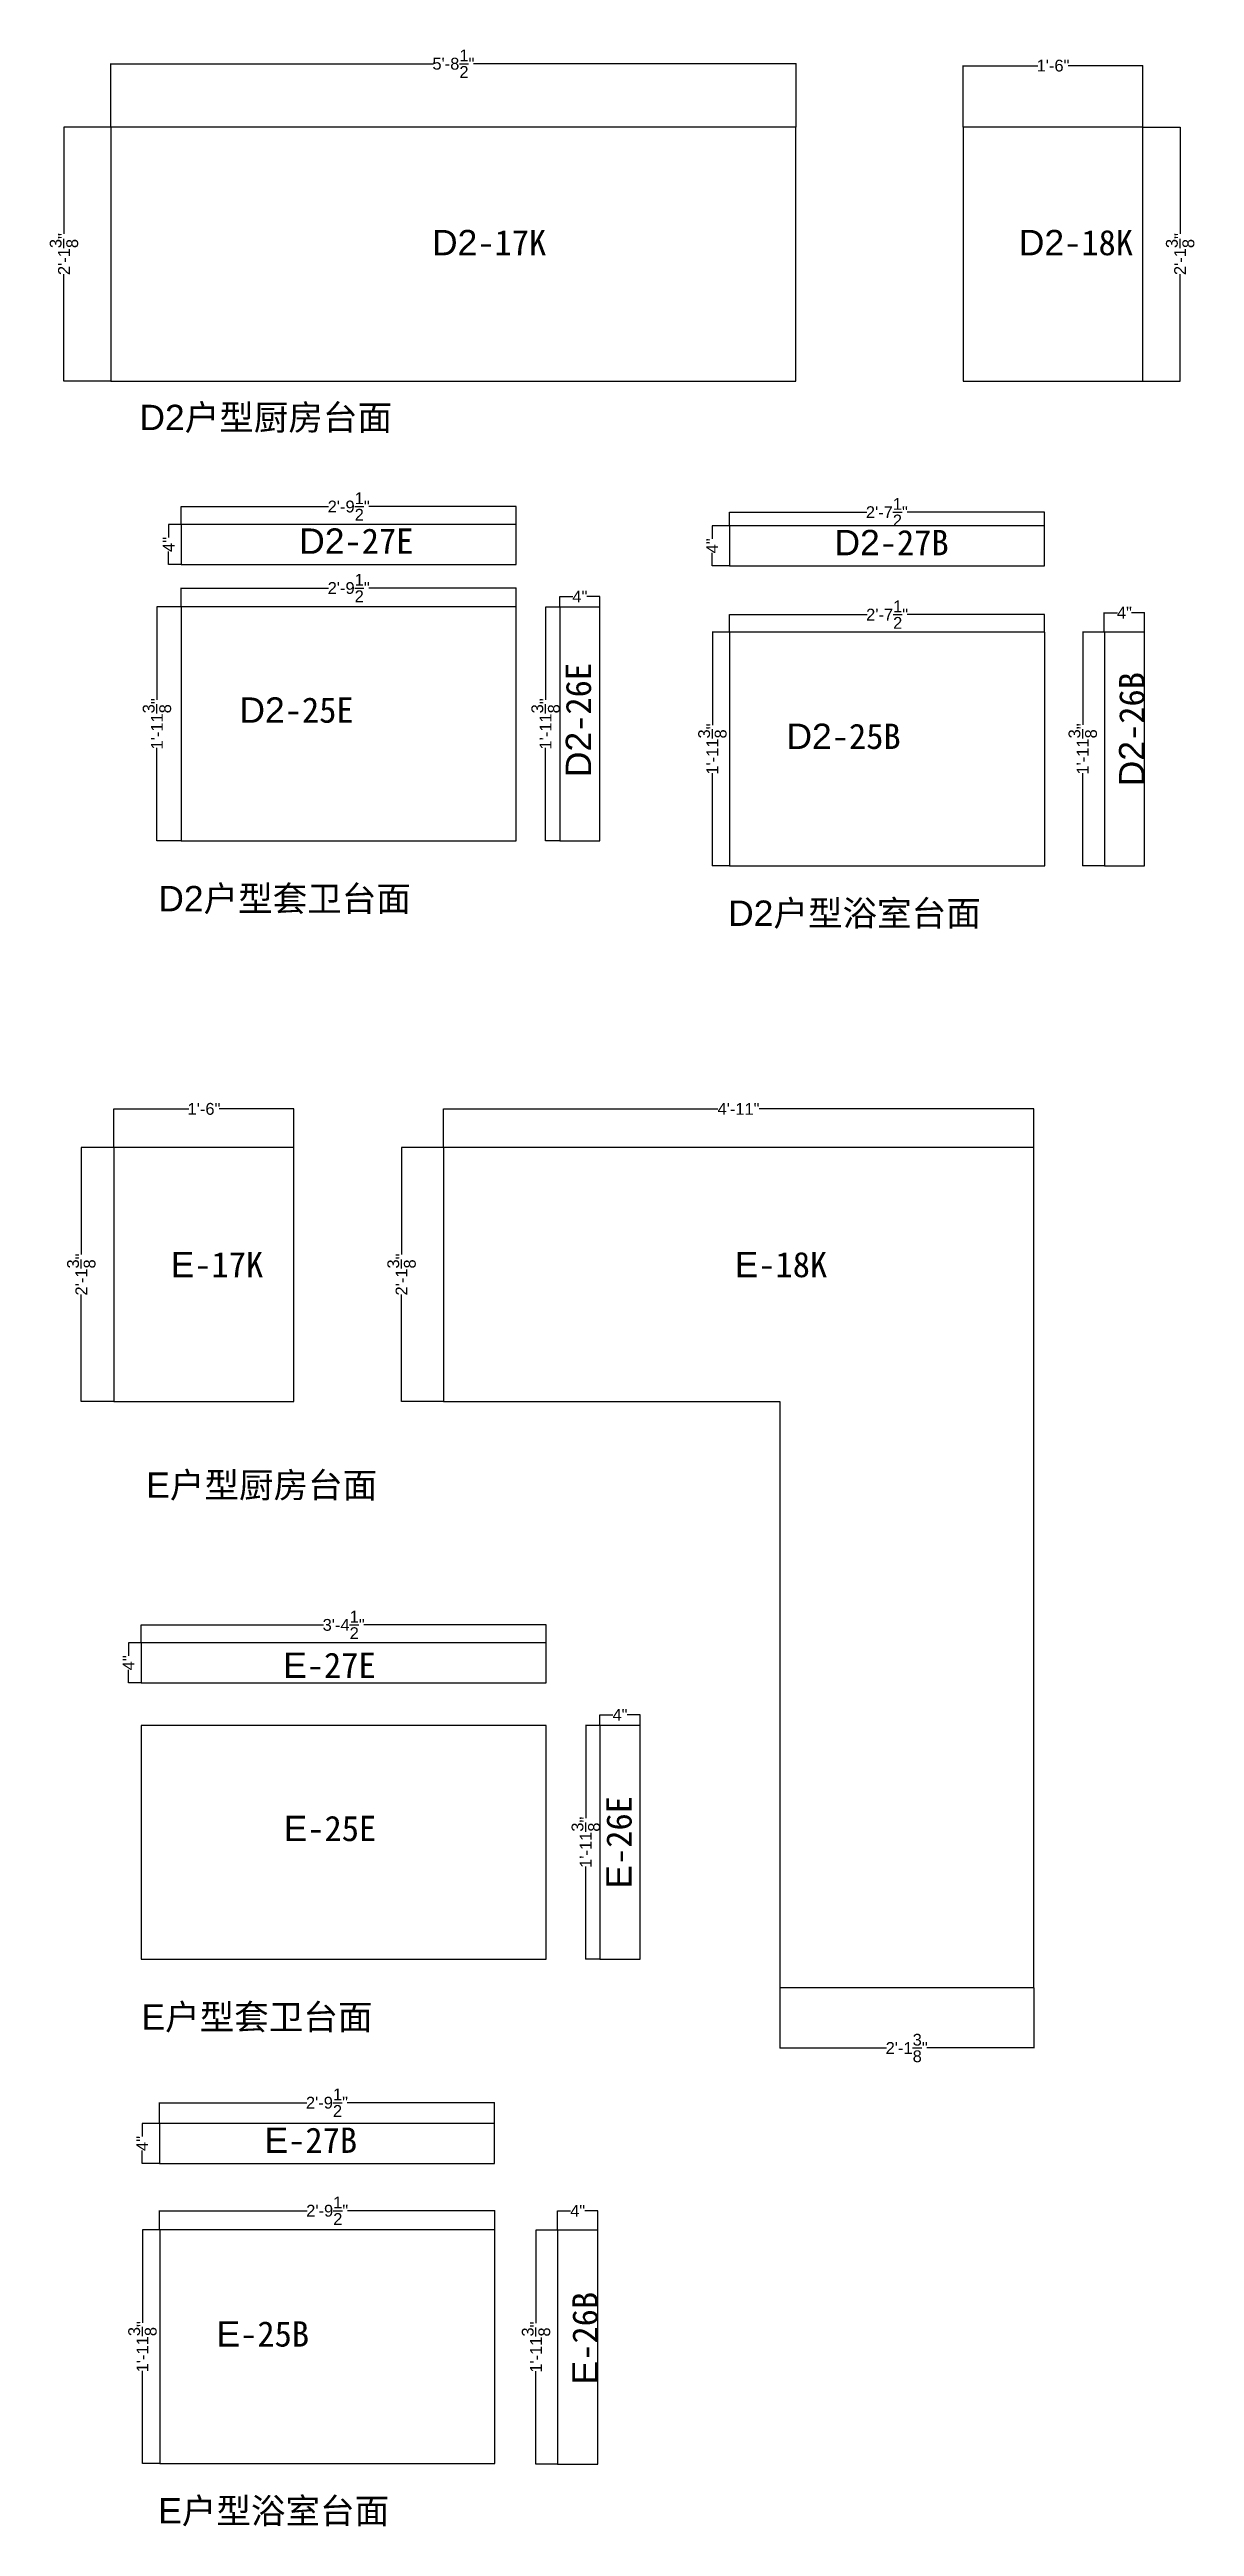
# Model space of a CAD drawing. Header units: inches. Extents: x -997106 to 39633, y -30199 to 1961.
# Drawn here: x 29152 to 32059, y -30187 to -23895 of the extents above; entities that cross this region are included whole.
import ezdxf

# ---------------------------------------------------------------- set-up
doc = ezdxf.new("R2010")
doc.units = ezdxf.units.IN
doc.header["$MEASUREMENT"] = 0
doc.layers.get('Defpoints').update_dxf_attribs({"color": 3})
doc.layers.add('编号', color=10, linetype='Continuous', plot=False)
doc.styles.get("Standard").update_dxf_attribs({"font": 'arial.ttf'})
doc.dimstyles.get("Standard").update_dxf_attribs({"dimtxt": 30, "dimasz": 1, "dimexe": 0.18, "dimexo": 0.0625, "dimgap": 0.09, "dimtad": 0, "dimtoh": 1, "dimdec": 4, "dimlfac": 0.03937, "dimzin": 0, "dimdsep": 46, "dimlunit": 4, "dimtxsty": 'Standard', "dimblk": 'ARCHTICK', "dimcen": 1, "dimadec": 0, "dimazin": 0, "dimtfac": 1, "dimtdec": 4, "dimtix": 1, "dimtofl": 0, "dimtmove": 2, "dimatfit": 3, "dimldrblk": 'ARCHTICK', "dimfxl": 1, "dimtolj": 1, "dimtzin": 0, "dimarcsym": 0})

msp = doc.modelspace()

# ---------------------------------------------------------------- texts
at = {"char_height": 64.3508622, "attachment_point": 1}
for s, insert in [('D2{\\fSimSun|b0|i0|c134|p2;户型厨房台面}', (29380.2265, -24797.74193)), ('D2{\\fSimSun|b0|i0|c134|p2;户型套卫台面}', (29428.1698, -26020.03801)), ('D2{\\fSimSun|b0|i0|c134|p2;户型浴室台面}', (30875.12551, -26057.03674)), ('E{\\fSimSun|b0|i0|c134|p2;户型厨房台面}', (29397.51965, -27509.72357)), ('E{\\fSimSun|b0|i0|c134|p2;户型套卫台面}', (29385.33054, -28860.85933)), ('E{\\fSimSun|b0|i0|c134|p2;户型浴室台面}', (29427.81263, -30115.26827))]:
    msp.add_mtext(s, dxfattribs=dict(at, insert=insert))
at = {"layer": '编号', "char_height": 64.3508622, "attachment_point": 1}
for s, insert in [('D2{\\fSimSun|b0|i0|c134|p2;-17K}', (30123.27928, -24353.64821)), ('D2{\\fSimSun|b0|i0|c134|p2;-18K}', (31613.33632, -24353.64821)), ('D2{\\fSimSun|b0|i0|c134|p2;-27B}', (31145.207, -25115.63439)), ('D2{\\fSimSun|b0|i0|c134|p2;-25E}', (29634.1912, -25541.0277)), ('D2{\\fSimSun|b0|i0|c134|p2;-25B}', (31023.27495, -25607.70565)), ('E{\\fSimSun|b0|i0|c134|p2;-17K}', (29459.56132, -26949.56906)), ('E{\\fSimSun|b0|i0|c134|p2;-18K}', (30891.66975, -26949.56906)), ('E{\\fSimSun|b0|i0|c134|p2;-27E}', (29745.1267, -27967.36625)), ('E{\\fSimSun|b0|i0|c134|p2;-25E}', (29746.45924, -28381.84901)), ('E{\\fSimSun|b0|i0|c134|p2;-27B}', (29697.89412, -29173.86592)), ('E{\\fSimSun|b0|i0|c134|p2;-25B}', (29575.96207, -29665.93717))]:
    msp.add_mtext(s, dxfattribs=dict(at, insert=insert))
at = {"layer": '编号', "insert": (29785.96267, -25111.87188), "char_height": 64.3508622, "width": 288.8125473, "attachment_point": 1}
msp.add_mtext('D2{\\fSimSun|b0|i0|c134|p2;-27E}', dxfattribs=at)
at = {"layer": '编号', "char_height": 64.3508622, "attachment_point": 1, "rotation": 90}
for s, insert in [('D2{\\fSimSun|b0|i0|c134|p2;-26E}', (30462.75838, -25743.51686)), ('D2{\\fSimSun|b0|i0|c134|p2;-26B}', (31867.8224, -25766.74272)), ('E{\\fSimSun|b0|i0|c134|p2;-26E}', (30565.72905, -28566.9087)), ('E{\\fSimSun|b0|i0|c134|p2;-26B}', (30479.48657, -29826.39007))]:
    msp.add_mtext(s, dxfattribs=dict(at, insert=insert))

# ---------------------------------------------------------------- blocks, each defined once
blk = doc.blocks.new('_ArchTick')
at = {"color": 0, "linetype": 'ByBlock', "const_width": 0.15}
blk.add_lwpolyline([(-0.5, -0.5), (0.5, 0.5)], dxfattribs=at)
blk = doc.blocks.new('*D516')
at = {"color": 0, "lineweight": -2, "transparency": 16777216}
for p, q in [((29315.6, -26684.5), (29315.6, -26586.2)), ((29315.6, -26586.4), (29505.6, -26586.4)), ((29772.6, -26586.4), (29582.7, -26586.4)), ((29772.6, -26684.5), (29772.6, -26586.2))]:
    blk.add_line(p, q, dxfattribs=at)
at = {"layer": 'Defpoints', "color": 0, "transparency": 16777216}
for p in [(29772.6, -26586.4), (29315.6, -26684.5), (29772.6, -26684.5)]:
    blk.add_point(p, dxfattribs=at)
at = {"color": 0, "lineweight": -2, "transparency": 16777216, "rotation": 180}
blk.add_blockref('_ArchTick', (29315.6, -26586.4), dxfattribs=at)
at = {"color": 0, "lineweight": -2, "transparency": 16777216}
blk.add_blockref('_ArchTick', (29772.6, -26586.4), dxfattribs=at)
at = {"color": 0, "transparency": 16777216, "insert": (29544.1, -26586.4), "char_height": 30, "attachment_point": 5}
blk.add_mtext('\\A1;1\'-6"', dxfattribs=at)
blk = doc.blocks.new('*D517')
at = {"color": 0, "lineweight": -2, "transparency": 16777216}
for p, q in [((29315.6, -26684.5), (29232.4, -26684.5)), ((29232.6, -26684.5), (29232.6, -26955.9)), ((29232.6, -27329.5), (29232.6, -27058.1)), ((29315.6, -27329.5), (29232.4, -27329.5))]:
    blk.add_line(p, q, dxfattribs=at)
at = {"layer": 'Defpoints', "color": 0, "transparency": 16777216}
for p in [(29315.6, -26684.5), (29232.6, -27329.5), (29315.6, -27329.5)]:
    blk.add_point(p, dxfattribs=at)
at = {"color": 0, "lineweight": -2, "transparency": 16777216}
for p, rotation in [((29232.6, -26684.5), 90), ((29232.6, -27329.5), 270)]:
    blk.add_blockref('_ArchTick', p, dxfattribs=dict(at, rotation=rotation))
at = {"color": 0, "transparency": 16777216, "insert": (29232.6, -27007), "char_height": 30, "attachment_point": 5, "rotation": 90}
blk.add_mtext('\\A1;2\'-1{\\H1x;\\S3/8;}"', dxfattribs=at)
blk = doc.blocks.new('*D518')
at = {"color": 0, "lineweight": -2, "transparency": 16777216}
for p, q in [((30152, -26684.5), (30152, -26586.1)), ((30152, -26586.3), (30849.3, -26586.3)), ((31651, -26586.3), (30953.7, -26586.3)), ((31651, -26684.5), (31651, -26586.1))]:
    blk.add_line(p, q, dxfattribs=at)
at = {"layer": 'Defpoints', "color": 0, "transparency": 16777216}
for p in [(31651, -26586.3), (30152, -26684.5), (31651, -26684.5)]:
    blk.add_point(p, dxfattribs=at)
at = {"color": 0, "lineweight": -2, "transparency": 16777216, "rotation": 180}
blk.add_blockref('_ArchTick', (30152, -26586.3), dxfattribs=at)
at = {"color": 0, "lineweight": -2, "transparency": 16777216}
blk.add_blockref('_ArchTick', (31651, -26586.3), dxfattribs=at)
at = {"color": 0, "transparency": 16777216, "insert": (30901.5, -26586.3), "char_height": 30, "attachment_point": 5}
blk.add_mtext('\\A1;4\'-11"', dxfattribs=at)
blk = doc.blocks.new('*D519')
at = {"color": 0, "lineweight": -2, "transparency": 16777216}
for p, q in [((30152, -26684.5), (30045.6, -26684.5)), ((30045.8, -26684.5), (30045.8, -26955.9)), ((30045.8, -27329.5), (30045.8, -27058.1)), ((30152, -27329.5), (30045.6, -27329.5))]:
    blk.add_line(p, q, dxfattribs=at)
at = {"layer": 'Defpoints', "color": 0, "transparency": 16777216}
for p in [(30152, -26684.5), (30045.8, -27329.5), (30152, -27329.5)]:
    blk.add_point(p, dxfattribs=at)
at = {"color": 0, "lineweight": -2, "transparency": 16777216}
for p, rotation in [((30045.8, -26684.5), 90), ((30045.8, -27329.5), 270)]:
    blk.add_blockref('_ArchTick', p, dxfattribs=dict(at, rotation=rotation))
at = {"color": 0, "transparency": 16777216, "insert": (30045.8, -27007), "char_height": 30, "attachment_point": 5, "rotation": 90}
blk.add_mtext('\\A1;2\'-1{\\H1x;\\S3/8;}"', dxfattribs=at)
blk = doc.blocks.new('*D520')
at = {"color": 0, "lineweight": -2, "transparency": 16777216}
for p, q in [((31006, -28818.6), (31006, -28971.9)), ((31651, -28818.6), (31651, -28971.9)), ((31006, -28971.8), (31277.4, -28971.8)), ((31651, -28971.8), (31379.6, -28971.8))]:
    blk.add_line(p, q, dxfattribs=at)
at = {"layer": 'Defpoints', "color": 0, "transparency": 16777216}
for p in [(31006, -28818.5), (31651, -28818.5), (31651, -28971.8)]:
    blk.add_point(p, dxfattribs=at)
at = {"color": 0, "lineweight": -2, "transparency": 16777216, "rotation": 180}
blk.add_blockref('_ArchTick', (31006, -28971.8), dxfattribs=at)
at = {"color": 0, "lineweight": -2, "transparency": 16777216}
blk.add_blockref('_ArchTick', (31651, -28971.8), dxfattribs=at)
at = {"color": 0, "transparency": 16777216, "insert": (31328.5, -28971.8), "char_height": 30, "attachment_point": 5}
blk.add_mtext('\\A1;2\'-1{\\H1x;\\S3/8;}"', dxfattribs=at)
blk = doc.blocks.new('*D783')
at = {"color": 0, "lineweight": -2, "transparency": 16777216}
for p, q in [((30549.6, -28152.2), (30549.6, -28125.6)), ((30549.6, -28125.7), (30582.6, -28125.7)), ((30651.6, -28125.7), (30618.5, -28125.7)), ((30651.6, -28152.2), (30651.6, -28125.6))]:
    blk.add_line(p, q, dxfattribs=at)
at = {"layer": 'Defpoints', "color": 0, "transparency": 16777216}
for p in [(30549.6, -28152.3), (30651.6, -28125.7), (30651.6, -28152.3)]:
    blk.add_point(p, dxfattribs=at)
at = {"color": 0, "lineweight": -2, "transparency": 16777216, "rotation": 180}
blk.add_blockref('_ArchTick', (30549.6, -28125.7), dxfattribs=at)
at = {"color": 0, "lineweight": -2, "transparency": 16777216}
blk.add_blockref('_ArchTick', (30651.6, -28125.7), dxfattribs=at)
at = {"color": 0, "transparency": 16777216, "insert": (30600.6, -28125.7), "char_height": 30, "attachment_point": 5}
blk.add_mtext('\\A1;4"', dxfattribs=at)
blk = doc.blocks.new('*D784')
at = {"color": 0, "lineweight": -2, "transparency": 16777216}
for p, q in [((30549.5, -28152.3), (30513.3, -28152.3)), ((30513.5, -28152.3), (30513.5, -28388.2)), ((30513.5, -28746.3), (30513.5, -28510.4)), ((30549.5, -28746.3), (30513.3, -28746.3))]:
    blk.add_line(p, q, dxfattribs=at)
at = {"layer": 'Defpoints', "color": 0, "transparency": 16777216}
for p in [(30549.6, -28152.3), (30513.5, -28746.3), (30549.6, -28746.3)]:
    blk.add_point(p, dxfattribs=at)
at = {"color": 0, "lineweight": -2, "transparency": 16777216}
for p, rotation in [((30513.5, -28152.3), 90), ((30513.5, -28746.3), 270)]:
    blk.add_blockref('_ArchTick', p, dxfattribs=dict(at, rotation=rotation))
at = {"color": 0, "transparency": 16777216, "insert": (30513.5, -28449.3), "char_height": 30, "attachment_point": 5, "rotation": 90}
blk.add_mtext('\\A1;1\'-11{\\H1x;\\S3/8;}"', dxfattribs=at)
blk = doc.blocks.new('*D780')
at = {"color": 0, "lineweight": -2, "transparency": 16777216}
for p, q in [((29384.2, -27942.4), (29352.5, -27942.4)), ((29352.6, -27942.4), (29352.6, -27975.4)), ((29384.2, -28044.4), (29352.5, -28044.4)), ((29352.6, -28044.4), (29352.6, -28011.3))]:
    blk.add_line(p, q, dxfattribs=at)
at = {"layer": 'Defpoints', "color": 0, "transparency": 16777216}
for p in [(29384.3, -27942.4), (29352.6, -28044.4), (29384.3, -28044.4)]:
    blk.add_point(p, dxfattribs=at)
at = {"color": 0, "lineweight": -2, "transparency": 16777216}
for p, rotation in [((29352.6, -27942.4), 90), ((29352.6, -28044.4), 270)]:
    blk.add_blockref('_ArchTick', p, dxfattribs=dict(at, rotation=rotation))
at = {"color": 0, "transparency": 16777216, "insert": (29352.6, -27993.4), "char_height": 30, "attachment_point": 5, "rotation": 90}
blk.add_mtext('\\A1;4"', dxfattribs=at)
blk = doc.blocks.new('*D785')
at = {"color": 0, "lineweight": -2, "transparency": 16777216}
for p, q in [((30549.6, -28152.2), (30549.6, -28125.6)), ((30549.6, -28125.7), (30582.6, -28125.7)), ((30651.6, -28125.7), (30618.5, -28125.7)), ((30651.6, -28152.2), (30651.6, -28125.6))]:
    blk.add_line(p, q, dxfattribs=at)
at = {"layer": 'Defpoints', "color": 0, "transparency": 16777216}
for p in [(30549.6, -28152.3), (30651.6, -28125.7), (30651.6, -28152.3)]:
    blk.add_point(p, dxfattribs=at)
at = {"color": 0, "lineweight": -2, "transparency": 16777216, "rotation": 180}
blk.add_blockref('_ArchTick', (30549.6, -28125.7), dxfattribs=at)
at = {"color": 0, "lineweight": -2, "transparency": 16777216}
blk.add_blockref('_ArchTick', (30651.6, -28125.7), dxfattribs=at)
at = {"color": 0, "transparency": 16777216, "insert": (30600.6, -28125.7), "char_height": 30, "attachment_point": 5}
blk.add_mtext('\\A1;4"', dxfattribs=at)
blk = doc.blocks.new('*D786')
at = {"color": 0, "lineweight": -2, "transparency": 16777216}
for p, q in [((30549.5, -28152.3), (30513.3, -28152.3)), ((30513.5, -28152.3), (30513.5, -28388.2)), ((30513.5, -28746.3), (30513.5, -28510.4)), ((30549.5, -28746.3), (30513.3, -28746.3))]:
    blk.add_line(p, q, dxfattribs=at)
at = {"layer": 'Defpoints', "color": 0, "transparency": 16777216}
for p in [(30549.6, -28152.3), (30513.5, -28746.3), (30549.6, -28746.3)]:
    blk.add_point(p, dxfattribs=at)
at = {"color": 0, "lineweight": -2, "transparency": 16777216}
for p, rotation in [((30513.5, -28152.3), 90), ((30513.5, -28746.3), 270)]:
    blk.add_blockref('_ArchTick', p, dxfattribs=dict(at, rotation=rotation))
at = {"color": 0, "transparency": 16777216, "insert": (30513.5, -28449.3), "char_height": 30, "attachment_point": 5, "rotation": 90}
blk.add_mtext('\\A1;1\'-11{\\H1x;\\S3/8;}"', dxfattribs=at)
blk = doc.blocks.new('*D781')
at = {"color": 0, "lineweight": -2, "transparency": 16777216}
for p, q in [((29384.2, -27942.4), (29352.5, -27942.4)), ((29352.6, -27942.4), (29352.6, -27975.4)), ((29384.2, -28044.4), (29352.5, -28044.4)), ((29352.6, -28044.4), (29352.6, -28011.3))]:
    blk.add_line(p, q, dxfattribs=at)
at = {"layer": 'Defpoints', "color": 0, "transparency": 16777216}
for p in [(29384.3, -27942.4), (29352.6, -28044.4), (29384.3, -28044.4)]:
    blk.add_point(p, dxfattribs=at)
at = {"color": 0, "lineweight": -2, "transparency": 16777216}
for p, rotation in [((29352.6, -27942.4), 90), ((29352.6, -28044.4), 270)]:
    blk.add_blockref('_ArchTick', p, dxfattribs=dict(at, rotation=rotation))
at = {"color": 0, "transparency": 16777216, "insert": (29352.6, -27993.4), "char_height": 30, "attachment_point": 5, "rotation": 90}
blk.add_mtext('\\A1;4"', dxfattribs=at)
blk = doc.blocks.new('*D782')
at = {"color": 0, "lineweight": -2, "transparency": 16777216}
for p, q in [((29384.3, -27942.3), (29384.3, -27896.8)), ((29384.3, -27897), (29847.9, -27897)), ((30413.3, -27897), (29949.7, -27897)), ((30413.3, -27942.3), (30413.3, -27896.8))]:
    blk.add_line(p, q, dxfattribs=at)
at = {"layer": 'Defpoints', "color": 0, "transparency": 16777216}
for p in [(30413.3, -27897), (29384.3, -27942.4), (30413.3, -27942.4)]:
    blk.add_point(p, dxfattribs=at)
at = {"color": 0, "lineweight": -2, "transparency": 16777216, "rotation": 180}
blk.add_blockref('_ArchTick', (29384.3, -27897), dxfattribs=at)
at = {"color": 0, "lineweight": -2, "transparency": 16777216}
blk.add_blockref('_ArchTick', (30413.3, -27897), dxfattribs=at)
at = {"color": 0, "transparency": 16777216, "insert": (29898.8, -27897), "char_height": 30, "attachment_point": 5}
blk.add_mtext('\\A1;3\'-4{\\H1x;\\S1/2;}"', dxfattribs=at)
blk = doc.blocks.new('*D1486')
at = {"color": 0, "lineweight": -2, "transparency": 16777216}
for p, q in [((30442, -29434.7), (30387, -29434.7)), ((30387.2, -29434.7), (30387.2, -29670.6)), ((30387.2, -30028.7), (30387.2, -29792.8)), ((30442, -30028.7), (30387, -30028.7))]:
    blk.add_line(p, q, dxfattribs=at)
at = {"layer": 'Defpoints', "color": 0, "transparency": 16777216}
for p in [(30442.1, -29434.7), (30387.2, -30028.7), (30442.1, -30028.7)]:
    blk.add_point(p, dxfattribs=at)
at = {"color": 0, "lineweight": -2, "transparency": 16777216}
for p, rotation in [((30387.2, -29434.7), 90), ((30387.2, -30028.7), 270)]:
    blk.add_blockref('_ArchTick', p, dxfattribs=dict(at, rotation=rotation))
at = {"color": 0, "transparency": 16777216, "insert": (30387.2, -29731.7), "char_height": 30, "attachment_point": 5, "rotation": 90}
blk.add_mtext('\\A1;1\'-11{\\H1x;\\S3/8;}"', dxfattribs=at)
blk = doc.blocks.new('*D1487')
at = {"color": 0, "lineweight": -2, "transparency": 16777216}
for p, q in [((30442.1, -29434.7), (30442.1, -29385.4)), ((30442.1, -29385.6), (30475.2, -29385.6)), ((30544.1, -29385.6), (30511, -29385.6)), ((30544.1, -29434.7), (30544.1, -29385.4))]:
    blk.add_line(p, q, dxfattribs=at)
at = {"layer": 'Defpoints', "color": 0, "transparency": 16777216}
for p in [(30442.1, -29434.7), (30544.1, -29385.6), (30544.1, -29434.7)]:
    blk.add_point(p, dxfattribs=at)
at = {"color": 0, "lineweight": -2, "transparency": 16777216, "rotation": 180}
blk.add_blockref('_ArchTick', (30442.1, -29385.6), dxfattribs=at)
at = {"color": 0, "lineweight": -2, "transparency": 16777216}
blk.add_blockref('_ArchTick', (30544.1, -29385.6), dxfattribs=at)
at = {"color": 0, "transparency": 16777216, "insert": (30493.1, -29385.6), "char_height": 30, "attachment_point": 5}
blk.add_mtext('\\A1;4"', dxfattribs=at)
blk = doc.blocks.new('*D1484')
at = {"color": 0, "lineweight": -2, "transparency": 16777216}
for p, q in [((29431.6, -29433.6), (29387.6, -29433.6)), ((29387.8, -29433.6), (29387.8, -29669.5)), ((29387.8, -30027.6), (29387.8, -29791.6)), ((29431.6, -30027.6), (29387.6, -30027.6))]:
    blk.add_line(p, q, dxfattribs=at)
at = {"layer": 'Defpoints', "color": 0, "transparency": 16777216}
for p in [(29431.6, -29433.6), (29387.8, -30027.6), (29431.6, -30027.6)]:
    blk.add_point(p, dxfattribs=at)
at = {"color": 0, "lineweight": -2, "transparency": 16777216}
for p, rotation in [((29387.8, -29433.6), 90), ((29387.8, -30027.6), 270)]:
    blk.add_blockref('_ArchTick', p, dxfattribs=dict(at, rotation=rotation))
at = {"color": 0, "transparency": 16777216, "insert": (29387.8, -29730.6), "char_height": 30, "attachment_point": 5, "rotation": 90}
blk.add_mtext('\\A1;1\'-11{\\H1x;\\S3/8;}"', dxfattribs=at)
blk = doc.blocks.new('*D1485')
at = {"color": 0, "lineweight": -2, "transparency": 16777216}
for p, q in [((29430.8, -29163.4), (29387.2, -29163.4)), ((29387.3, -29163.4), (29387.3, -29196.5)), ((29387.3, -29265.4), (29387.3, -29232.4)), ((29430.8, -29265.4), (29387.2, -29265.4))]:
    blk.add_line(p, q, dxfattribs=at)
at = {"layer": 'Defpoints', "color": 0, "transparency": 16777216}
for p in [(29430.9, -29163.4), (29387.3, -29265.4), (29430.9, -29265.4)]:
    blk.add_point(p, dxfattribs=at)
at = {"color": 0, "lineweight": -2, "transparency": 16777216}
for p, rotation in [((29387.3, -29163.4), 90), ((29387.3, -29265.4), 270)]:
    blk.add_blockref('_ArchTick', p, dxfattribs=dict(at, rotation=rotation))
at = {"color": 0, "transparency": 16777216, "insert": (29387.3, -29214.4), "char_height": 30, "attachment_point": 5, "rotation": 90}
blk.add_mtext('\\A1;4"', dxfattribs=at)
blk = doc.blocks.new('*D1488')
at = {"color": 0, "lineweight": -2, "transparency": 16777216}
for p, q in [((29431.6, -29433.5), (29431.6, -29384.9)), ((29431.6, -29385.1), (29806, -29385.1)), ((30282.6, -29385.1), (29908.3, -29385.1)), ((30282.6, -29433.5), (30282.6, -29384.9))]:
    blk.add_line(p, q, dxfattribs=at)
at = {"layer": 'Defpoints', "color": 0, "transparency": 16777216}
for p in [(29431.6, -29433.6), (30282.6, -29385.1), (30282.6, -29433.6)]:
    blk.add_point(p, dxfattribs=at)
at = {"color": 0, "lineweight": -2, "transparency": 16777216, "rotation": 180}
blk.add_blockref('_ArchTick', (29431.6, -29385.1), dxfattribs=at)
at = {"color": 0, "lineweight": -2, "transparency": 16777216}
blk.add_blockref('_ArchTick', (30282.6, -29385.1), dxfattribs=at)
at = {"color": 0, "transparency": 16777216, "insert": (29857.1, -29385.1), "char_height": 30, "attachment_point": 5}
blk.add_mtext('\\A1;2\'-9{\\H1x;\\S1/2;}"', dxfattribs=at)
blk = doc.blocks.new('*D1489')
at = {"color": 0, "lineweight": -2, "transparency": 16777216}
for p, q in [((29430.9, -29163.4), (29430.9, -29110.6)), ((29430.9, -29110.7), (29805.2, -29110.7)), ((30281.9, -29110.7), (29907.5, -29110.7)), ((30281.9, -29163.4), (30281.9, -29110.6))]:
    blk.add_line(p, q, dxfattribs=at)
at = {"layer": 'Defpoints', "color": 0, "transparency": 16777216}
for p in [(30281.9, -29110.7), (29430.9, -29163.4), (30281.9, -29163.4)]:
    blk.add_point(p, dxfattribs=at)
at = {"color": 0, "lineweight": -2, "transparency": 16777216, "rotation": 180}
blk.add_blockref('_ArchTick', (29430.9, -29110.7), dxfattribs=at)
at = {"color": 0, "lineweight": -2, "transparency": 16777216}
blk.add_blockref('_ArchTick', (30281.9, -29110.7), dxfattribs=at)
at = {"color": 0, "transparency": 16777216, "insert": (29856.4, -29110.7), "char_height": 30, "attachment_point": 5}
blk.add_mtext('\\A1;2\'-9{\\H1x;\\S1/2;}"', dxfattribs=at)
blk = doc.blocks.new('*D464')
at = {"color": 0, "lineweight": -2, "transparency": 16777216}
for p, q in [((29307.5, -24092.4), (29307.5, -23931.2)), ((29307.5, -23931.4), (30126.6, -23931.4)), ((31047.5, -23931.4), (30228.4, -23931.4)), ((31047.5, -24092.4), (31047.5, -23931.2))]:
    blk.add_line(p, q, dxfattribs=at)
at = {"layer": 'Defpoints', "color": 0, "transparency": 16777216}
for p in [(31047.5, -23931.4), (29307.5, -24092.5), (31047.5, -24092.5)]:
    blk.add_point(p, dxfattribs=at)
at = {"color": 0, "lineweight": -2, "transparency": 16777216, "rotation": 180}
blk.add_blockref('_ArchTick', (29307.5, -23931.4), dxfattribs=at)
at = {"color": 0, "lineweight": -2, "transparency": 16777216}
blk.add_blockref('_ArchTick', (31047.5, -23931.4), dxfattribs=at)
at = {"color": 0, "transparency": 16777216, "insert": (30177.5, -23931.4), "char_height": 30, "attachment_point": 5}
blk.add_mtext('\\A1;5\'-8{\\H1x;\\S1/2;}"', dxfattribs=at)
blk = doc.blocks.new('*D465')
at = {"color": 0, "lineweight": -2, "transparency": 16777216}
for p, q in [((29307.4, -24092.5), (29188.3, -24092.5)), ((29188.5, -24092.5), (29188.5, -24363.9)), ((29188.5, -24737.5), (29188.5, -24466.1)), ((29307.4, -24737.5), (29188.3, -24737.5))]:
    blk.add_line(p, q, dxfattribs=at)
at = {"layer": 'Defpoints', "color": 0, "transparency": 16777216}
for p in [(29307.5, -24092.5), (29188.5, -24737.5), (29307.5, -24737.5)]:
    blk.add_point(p, dxfattribs=at)
at = {"color": 0, "lineweight": -2, "transparency": 16777216}
for p, rotation in [((29188.5, -24092.5), 90), ((29188.5, -24737.5), 270)]:
    blk.add_blockref('_ArchTick', p, dxfattribs=dict(at, rotation=rotation))
at = {"color": 0, "transparency": 16777216, "insert": (29188.5, -24415), "char_height": 30, "attachment_point": 5, "rotation": 90}
blk.add_mtext('\\A1;2\'-1{\\H1x;\\S3/8;}"', dxfattribs=at)
blk = doc.blocks.new('*D466')
at = {"color": 0, "lineweight": -2, "transparency": 16777216}
for p, q in [((31471.6, -24092.4), (31471.6, -23936.2)), ((31471.6, -23936.4), (31661.5, -23936.4)), ((31928.6, -23936.4), (31738.6, -23936.4)), ((31928.6, -24092.4), (31928.6, -23936.2))]:
    blk.add_line(p, q, dxfattribs=at)
at = {"layer": 'Defpoints', "color": 0, "transparency": 16777216}
for p in [(31928.6, -23936.4), (31471.6, -24092.5), (31928.6, -24092.5)]:
    blk.add_point(p, dxfattribs=at)
at = {"color": 0, "lineweight": -2, "transparency": 16777216, "rotation": 180}
blk.add_blockref('_ArchTick', (31471.6, -23936.4), dxfattribs=at)
at = {"color": 0, "lineweight": -2, "transparency": 16777216}
blk.add_blockref('_ArchTick', (31928.6, -23936.4), dxfattribs=at)
at = {"color": 0, "transparency": 16777216, "insert": (31700.1, -23936.4), "char_height": 30, "attachment_point": 5}
blk.add_mtext('\\A1;1\'-6"', dxfattribs=at)
blk = doc.blocks.new('*D467')
at = {"color": 0, "lineweight": -2, "transparency": 16777216}
for p, q in [((31928.6, -24092.5), (32023, -24092.5)), ((32022.8, -24092.5), (32022.8, -24363.9)), ((32022.8, -24737.5), (32022.8, -24466.1)), ((31928.6, -24737.5), (32023, -24737.5))]:
    blk.add_line(p, q, dxfattribs=at)
at = {"layer": 'Defpoints', "color": 0, "transparency": 16777216}
for p in [(31928.6, -24092.5), (31928.6, -24737.5), (32022.8, -24737.5)]:
    blk.add_point(p, dxfattribs=at)
at = {"color": 0, "lineweight": -2, "transparency": 16777216}
for p, rotation in [((32022.8, -24092.5), 90), ((32022.8, -24737.5), 270)]:
    blk.add_blockref('_ArchTick', p, dxfattribs=dict(at, rotation=rotation))
at = {"color": 0, "transparency": 16777216, "insert": (32022.8, -24415), "char_height": 30, "attachment_point": 5, "rotation": 90}
blk.add_mtext('\\A1;2\'-1{\\H1x;\\S3/8;}"', dxfattribs=at)
blk = doc.blocks.new('*D580')
at = {"color": 0, "lineweight": -2, "transparency": 16777216}
for p, q in [((29486, -25311.4), (29424.4, -25311.4)), ((29424.6, -25311.4), (29424.6, -25547.3)), ((29424.6, -25905.4), (29424.6, -25669.5)), ((29486, -25905.4), (29424.4, -25905.4))]:
    blk.add_line(p, q, dxfattribs=at)
at = {"layer": 'Defpoints', "color": 0, "transparency": 16777216}
for p in [(29486.1, -25311.4), (29424.6, -25905.4), (29486.1, -25905.4)]:
    blk.add_point(p, dxfattribs=at)
at = {"color": 0, "lineweight": -2, "transparency": 16777216}
for p, rotation in [((29424.6, -25311.4), 90), ((29424.6, -25905.4), 270)]:
    blk.add_blockref('_ArchTick', p, dxfattribs=dict(at, rotation=rotation))
at = {"color": 0, "transparency": 16777216, "insert": (29424.6, -25608.4), "char_height": 30, "attachment_point": 5, "rotation": 90}
blk.add_mtext('\\A1;1\'-11{\\H1x;\\S3/8;}"', dxfattribs=at)
blk = doc.blocks.new('*D581')
at = {"color": 0, "lineweight": -2, "transparency": 16777216}
for p, q in [((29486.1, -25311.4), (29486.1, -25263)), ((29486.1, -25263.2), (29860.4, -25263.2)), ((30337.1, -25263.2), (29962.7, -25263.2)), ((30337.1, -25311.4), (30337.1, -25263))]:
    blk.add_line(p, q, dxfattribs=at)
at = {"layer": 'Defpoints', "color": 0, "transparency": 16777216}
for p in [(30337.1, -25263.2), (29486.1, -25311.4), (30337.1, -25311.4)]:
    blk.add_point(p, dxfattribs=at)
at = {"color": 0, "lineweight": -2, "transparency": 16777216, "rotation": 180}
blk.add_blockref('_ArchTick', (29486.1, -25263.2), dxfattribs=at)
at = {"color": 0, "lineweight": -2, "transparency": 16777216}
blk.add_blockref('_ArchTick', (30337.1, -25263.2), dxfattribs=at)
at = {"color": 0, "transparency": 16777216, "insert": (29911.6, -25263.2), "char_height": 30, "attachment_point": 5}
blk.add_mtext('\\A1;2\'-9{\\H1x;\\S1/2;}"', dxfattribs=at)
blk = doc.blocks.new('*D582')
at = {"color": 0, "lineweight": -2, "transparency": 16777216}
for p, q in [((30447.6, -25311.4), (30447.6, -25284.8)), ((30447.6, -25284.9), (30480.6, -25284.9)), ((30549.6, -25284.9), (30516.5, -25284.9)), ((30549.6, -25311.4), (30549.6, -25284.8))]:
    blk.add_line(p, q, dxfattribs=at)
at = {"layer": 'Defpoints', "color": 0, "transparency": 16777216}
for p in [(30549.6, -25284.9), (30447.6, -25311.5), (30549.6, -25311.5)]:
    blk.add_point(p, dxfattribs=at)
at = {"color": 0, "lineweight": -2, "transparency": 16777216, "rotation": 180}
blk.add_blockref('_ArchTick', (30447.6, -25284.9), dxfattribs=at)
at = {"color": 0, "lineweight": -2, "transparency": 16777216}
blk.add_blockref('_ArchTick', (30549.6, -25284.9), dxfattribs=at)
at = {"color": 0, "transparency": 16777216, "insert": (30498.6, -25284.9), "char_height": 30, "attachment_point": 5}
blk.add_mtext('\\A1;4"', dxfattribs=at)
blk = doc.blocks.new('*D583')
at = {"color": 0, "lineweight": -2, "transparency": 16777216}
for p, q in [((30447.5, -25311.5), (30411.3, -25311.5)), ((30411.5, -25311.5), (30411.5, -25547.4)), ((30411.5, -25905.5), (30411.5, -25669.6)), ((30447.5, -25905.5), (30411.3, -25905.5))]:
    blk.add_line(p, q, dxfattribs=at)
at = {"layer": 'Defpoints', "color": 0, "transparency": 16777216}
for p in [(30447.6, -25311.5), (30411.5, -25905.5), (30447.6, -25905.5)]:
    blk.add_point(p, dxfattribs=at)
at = {"color": 0, "lineweight": -2, "transparency": 16777216}
for p, rotation in [((30411.5, -25311.5), 90), ((30411.5, -25905.5), 270)]:
    blk.add_blockref('_ArchTick', p, dxfattribs=dict(at, rotation=rotation))
at = {"color": 0, "transparency": 16777216, "insert": (30411.5, -25608.5), "char_height": 30, "attachment_point": 5, "rotation": 90}
blk.add_mtext('\\A1;1\'-11{\\H1x;\\S3/8;}"', dxfattribs=at)
blk = doc.blocks.new('*D584')
at = {"color": 0, "lineweight": -2, "transparency": 16777216}
for p, q in [((29486, -25101.6), (29454.3, -25101.6)), ((29454.4, -25101.6), (29454.4, -25134.6)), ((29486, -25203.6), (29454.3, -25203.6)), ((29454.4, -25203.6), (29454.4, -25170.5))]:
    blk.add_line(p, q, dxfattribs=at)
at = {"layer": 'Defpoints', "color": 0, "transparency": 16777216}
for p in [(29486.1, -25101.6), (29454.4, -25203.6), (29486.1, -25203.6)]:
    blk.add_point(p, dxfattribs=at)
at = {"color": 0, "lineweight": -2, "transparency": 16777216}
for p, rotation in [((29454.4, -25101.6), 90), ((29454.4, -25203.6), 270)]:
    blk.add_blockref('_ArchTick', p, dxfattribs=dict(at, rotation=rotation))
at = {"color": 0, "transparency": 16777216, "insert": (29454.4, -25152.6), "char_height": 30, "attachment_point": 5, "rotation": 90}
blk.add_mtext('\\A1;4"', dxfattribs=at)
blk = doc.blocks.new('*D585')
at = {"color": 0, "lineweight": -2, "transparency": 16777216}
for p, q in [((29486.1, -25101.5), (29486.1, -25056)), ((29486.1, -25056.2), (29860.4, -25056.2)), ((30337.1, -25056.2), (29962.7, -25056.2)), ((30337.1, -25101.5), (30337.1, -25056))]:
    blk.add_line(p, q, dxfattribs=at)
at = {"layer": 'Defpoints', "color": 0, "transparency": 16777216}
for p in [(29486.1, -25101.6), (30337.1, -25056.2), (30337.1, -25101.6)]:
    blk.add_point(p, dxfattribs=at)
at = {"color": 0, "lineweight": -2, "transparency": 16777216, "rotation": 180}
blk.add_blockref('_ArchTick', (29486.1, -25056.2), dxfattribs=at)
at = {"color": 0, "lineweight": -2, "transparency": 16777216}
blk.add_blockref('_ArchTick', (30337.1, -25056.2), dxfattribs=at)
at = {"color": 0, "transparency": 16777216, "insert": (29911.6, -25056.2), "char_height": 30, "attachment_point": 5}
blk.add_mtext('\\A1;2\'-9{\\H1x;\\S1/2;}"', dxfattribs=at)
blk = doc.blocks.new('*D1418')
at = {"color": 0, "lineweight": -2, "transparency": 16777216}
for p, q in [((31830.4, -25375.1), (31775.3, -25375.1)), ((31775.5, -25375.1), (31775.5, -25611)), ((31775.5, -25969.1), (31775.5, -25733.2)), ((31830.4, -25969.1), (31775.3, -25969.1))]:
    blk.add_line(p, q, dxfattribs=at)
at = {"layer": 'Defpoints', "color": 0, "transparency": 16777216}
for p in [(31830.4, -25375.1), (31775.5, -25969.1), (31830.4, -25969.1)]:
    blk.add_point(p, dxfattribs=at)
at = {"color": 0, "lineweight": -2, "transparency": 16777216}
for p, rotation in [((31775.5, -25375.1), 90), ((31775.5, -25969.1), 270)]:
    blk.add_blockref('_ArchTick', p, dxfattribs=dict(at, rotation=rotation))
at = {"color": 0, "transparency": 16777216, "insert": (31775.5, -25672.1), "char_height": 30, "attachment_point": 5, "rotation": 90}
blk.add_mtext('\\A1;1\'-11{\\H1x;\\S3/8;}"', dxfattribs=at)
blk = doc.blocks.new('*D1419')
at = {"color": 0, "lineweight": -2, "transparency": 16777216}
for p, q in [((31830.4, -25375), (31830.4, -25325.8)), ((31830.4, -25326), (31863.5, -25326)), ((31932.4, -25326), (31899.4, -25326)), ((31932.4, -25375), (31932.4, -25325.8))]:
    blk.add_line(p, q, dxfattribs=at)
at = {"layer": 'Defpoints', "color": 0, "transparency": 16777216}
for p in [(31932.4, -25326), (31830.4, -25375.1), (31932.4, -25375.1)]:
    blk.add_point(p, dxfattribs=at)
at = {"color": 0, "lineweight": -2, "transparency": 16777216, "rotation": 180}
blk.add_blockref('_ArchTick', (31830.4, -25326), dxfattribs=at)
at = {"color": 0, "lineweight": -2, "transparency": 16777216}
blk.add_blockref('_ArchTick', (31932.4, -25326), dxfattribs=at)
at = {"color": 0, "transparency": 16777216, "insert": (31881.4, -25326), "char_height": 30, "attachment_point": 5}
blk.add_mtext('\\A1;4"', dxfattribs=at)
blk = doc.blocks.new('*D1420')
at = {"color": 0, "lineweight": -2, "transparency": 16777216}
for p, q in [((30878.9, -25375.3), (30878.9, -25330.6)), ((30878.9, -25330.8), (31227.8, -25330.8)), ((31678.9, -25330.8), (31330.1, -25330.8)), ((31678.9, -25375.3), (31678.9, -25330.6))]:
    blk.add_line(p, q, dxfattribs=at)
at = {"layer": 'Defpoints', "color": 0, "transparency": 16777216}
for p in [(31678.9, -25330.8), (30878.9, -25375.3), (31678.9, -25375.3)]:
    blk.add_point(p, dxfattribs=at)
at = {"color": 0, "lineweight": -2, "transparency": 16777216, "rotation": 180}
blk.add_blockref('_ArchTick', (30878.9, -25330.8), dxfattribs=at)
at = {"color": 0, "lineweight": -2, "transparency": 16777216}
blk.add_blockref('_ArchTick', (31678.9, -25330.8), dxfattribs=at)
at = {"color": 0, "transparency": 16777216, "insert": (31278.9, -25330.8), "char_height": 30, "attachment_point": 5}
blk.add_mtext('\\A1;2\'-7{\\H1x;\\S1/2;}"', dxfattribs=at)
blk = doc.blocks.new('*D1421')
at = {"color": 0, "lineweight": -2, "transparency": 16777216}
for p, q in [((30878.9, -25375.3), (30834.9, -25375.3)), ((30835.1, -25375.3), (30835.1, -25611.2)), ((30835.1, -25969.3), (30835.1, -25733.4)), ((30878.9, -25969.3), (30834.9, -25969.3))]:
    blk.add_line(p, q, dxfattribs=at)
at = {"layer": 'Defpoints', "color": 0, "transparency": 16777216}
for p in [(30878.9, -25375.3), (30835.1, -25969.3), (30878.9, -25969.3)]:
    blk.add_point(p, dxfattribs=at)
at = {"color": 0, "lineweight": -2, "transparency": 16777216}
for p, rotation in [((30835.1, -25375.3), 90), ((30835.1, -25969.3), 270)]:
    blk.add_blockref('_ArchTick', p, dxfattribs=dict(at, rotation=rotation))
at = {"color": 0, "transparency": 16777216, "insert": (30835.1, -25672.3), "char_height": 30, "attachment_point": 5, "rotation": 90}
blk.add_mtext('\\A1;1\'-11{\\H1x;\\S3/8;}"', dxfattribs=at)
blk = doc.blocks.new('*D1422')
at = {"color": 0, "lineweight": -2, "transparency": 16777216}
for p, q in [((30878.1, -25105.2), (30834.5, -25105.2)), ((30834.7, -25105.2), (30834.7, -25138.3)), ((30878.1, -25207.2), (30834.5, -25207.2)), ((30834.7, -25207.2), (30834.7, -25174.1))]:
    blk.add_line(p, q, dxfattribs=at)
at = {"layer": 'Defpoints', "color": 0, "transparency": 16777216}
for p in [(30878.2, -25105.2), (30834.7, -25207.2), (30878.2, -25207.2)]:
    blk.add_point(p, dxfattribs=at)
at = {"color": 0, "lineweight": -2, "transparency": 16777216}
for p, rotation in [((30834.7, -25105.2), 90), ((30834.7, -25207.2), 270)]:
    blk.add_blockref('_ArchTick', p, dxfattribs=dict(at, rotation=rotation))
at = {"color": 0, "transparency": 16777216, "insert": (30834.7, -25156.2), "char_height": 30, "attachment_point": 5, "rotation": 90}
blk.add_mtext('\\A1;4"', dxfattribs=at)
blk = doc.blocks.new('*D1423')
at = {"color": 0, "lineweight": -2, "transparency": 16777216}
for p, q in [((30878.2, -25105.1), (30878.2, -25070.4)), ((30878.2, -25070.6), (31227, -25070.6)), ((31678.2, -25070.6), (31329.4, -25070.6)), ((31678.2, -25105.1), (31678.2, -25070.4))]:
    blk.add_line(p, q, dxfattribs=at)
at = {"layer": 'Defpoints', "color": 0, "transparency": 16777216}
for p in [(31678.2, -25070.6), (30878.2, -25105.2), (31678.2, -25105.2)]:
    blk.add_point(p, dxfattribs=at)
at = {"color": 0, "lineweight": -2, "transparency": 16777216, "rotation": 180}
blk.add_blockref('_ArchTick', (30878.2, -25070.6), dxfattribs=at)
at = {"color": 0, "lineweight": -2, "transparency": 16777216}
blk.add_blockref('_ArchTick', (31678.2, -25070.6), dxfattribs=at)
at = {"color": 0, "transparency": 16777216, "insert": (31278.2, -25070.6), "char_height": 30, "attachment_point": 5}
blk.add_mtext('\\A1;2\'-7{\\H1x;\\S1/2;}"', dxfattribs=at)

# ---------------------------------------------------------------- dimensions: what is measured, and where the dimension line sits
for base, p1, p2, picture, middle in [((31047.4591, -23931.41043), (29307.4591, -24092.47319), (31047.4591, -24092.47319), '*D464', (30177.4591, -23931.41043)), ((31928.57325, -23936.37377), (31471.57325, -24092.47319), (31928.57325, -24092.47319), '*D466', (31700.07325, -23936.37377)), ((30337.07015, -25056.18126), (29486.07015, -25101.55281), (30337.07015, -25101.55281), '*D585', (29911.57015, -25056.18126)), ((31678.19746, -25070.55907), (30878.19746, -25105.18751), (31678.19746, -25105.18751), '*D1423', (31278.19746, -25070.55907)), ((30337.07015, -25263.15724), (29486.07015, -25311.41734), (30337.07015, -25311.41734), '*D581', (29911.57015, -25263.15724)), ((30549.5772, -25284.93481), (30447.5772, -25311.48257), (30549.5772, -25311.48257), '*D582', (30498.5772, -25284.93481)), ((31678.93074, -25330.75306), (30878.93074, -25375.31988), (31678.93074, -25375.31988), '*D1420', (31278.93074, -25330.75306)), ((31932.43663, -25325.97253), (31830.43663, -25375.07339), (31932.43663, -25375.07339), '*D1419', (31881.43663, -25325.97253)), ((29772.64935, -26586.37319), (29315.64935, -26684.51986), (29772.64935, -26684.51986), '*D516', (29544.14935, -26586.37319)), ((31651.01629, -26586.28138), (30152.01629, -26684.51986), (31651.01629, -26684.51986), '*D518', (30901.51629, -26586.28138)), ((30413.28725, -27897.00258), (29384.28725, -27942.37413), (30413.28725, -27942.37413), '*D782', (29898.78725, -27897.00258)), ((30651.56574, -28125.73608), (30549.56574, -28152.28384), (30651.56574, -28152.28384), '*D783', (30600.56574, -28125.73608)), ((30651.56574, -28125.73608), (30549.56574, -28152.28384), (30651.56574, -28152.28384), '*D785', (30600.56574, -28125.73608)), ((31651.0162936648, -28971.7630627798), (31006.0162936648, -28818.5198610186), (31651.0162936648, -28818.5198610186), '*D520', (31328.5162936648, -28971.7630627798)), ((30281.88458, -29110.74527), (29430.88458, -29163.41904), (30281.88458, -29163.41904), '*D1489', (29856.38458, -29110.74527)), ((30282.61786, -29385.10665), (29431.61786, -29433.55141), (30282.61786, -29433.55141), '*D1488', (29857.11786, -29385.10665)), ((30544.10081, -29385.61989), (30442.10081, -29434.72075), (30544.10081, -29434.72075), '*D1487', (30493.10081, -29385.61989))]:
    dim = msp.add_linear_dim(base=base, p1=p1, p2=p2, dimstyle='Standard')
    dim.commit()
    dim.dimension.update_dxf_attribs({"geometry": picture, "text_midpoint": middle})
for base, p1, p2, picture, middle in [((29188.4505006838, -24737.473191931), (29307.4590950725, -24092.473191931), (29307.4590950725, -24737.473191931), '*D465', (29188.4505006838, -24414.973191931)), ((32022.8232251845, -24737.473191931), (31928.5732455597, -24092.473191931), (31928.5732455597, -24737.473191931), '*D467', (32022.8232251844, -24414.973191931)), ((29454.43092, -25203.55281), (29486.07015, -25101.55281), (29486.07015, -25203.55281), '*D584', (29454.43092, -25152.55281)), ((30834.6617, -25207.18751), (30878.19746, -25105.18751), (30878.19746, -25207.18751), '*D1422', (30834.6617, -25156.18751)), ((29424.60413, -25905.41734), (29486.07015, -25311.41734), (29486.07015, -25905.41734), '*D580', (29424.60413, -25608.41734)), ((30411.47164, -25905.48257), (30447.5772, -25311.48257), (30447.5772, -25905.48257), '*D583', (30411.47164, -25608.48257)), ((30835.11113, -25969.31988), (30878.93074, -25375.31988), (30878.93074, -25969.31988), '*D1421', (30835.11113, -25672.31988)), ((31775.49094, -25969.07339), (31830.43663, -25375.07339), (31830.43663, -25969.07339), '*D1418', (31775.49094, -25672.07339)), ((29232.6269563385, -27329.5198610187), (29315.6493494394, -26684.5198610186), (29315.6493494394, -27329.5198610186), '*D517', (29232.6269563385, -27007.0198610187)), ((30045.8154606075, -27329.5198610187), (30152.0162936648, -26684.5198610186), (30152.0162936648, -27329.5198610186), '*D519', (30045.8154606075, -27007.0198610187)), ((29352.64802, -28044.37413), (29384.28725, -27942.37413), (29384.28725, -28044.37413), '*D780', (29352.64802, -27993.37413)), ((29352.64802, -28044.37413), (29384.28725, -27942.37413), (29384.28725, -28044.37413), '*D781', (29352.64802, -27993.37413)), ((30513.46018, -28746.28384), (30549.56574, -28152.28384), (30549.56574, -28746.28384), '*D784', (30513.46018, -28449.28384)), ((30513.46018, -28746.28384), (30549.56574, -28152.28384), (30549.56574, -28746.28384), '*D786', (30513.46018, -28449.28384)), ((29387.34882, -29265.41904), (29430.88458, -29163.41904), (29430.88458, -29265.41904), '*D1485', (29387.34882, -29214.41904)), ((29387.79825, -30027.55141), (29431.61786, -29433.55141), (29431.61786, -30027.55141), '*D1484', (29387.79825, -29730.55141)), ((30387.15511, -30028.72075), (30442.10081, -29434.72075), (30442.10081, -30028.72075), '*D1486', (30387.15511, -29731.72075))]:
    dim = msp.add_linear_dim(base=base, p1=p1, p2=p2, angle=90, dimstyle='Standard')
    dim.commit()
    dim.dimension.update_dxf_attribs({"geometry": picture, "text_midpoint": middle})

# ---------------------------------------------------------------- linework, layer by layer
for points in [[(29307.4591, -24737.47319), (31047.4591, -24737.47319), (31047.4591, -24092.47319), (29307.4591, -24092.47319)], [(31471.57325, -24737.47319), (31928.57325, -24737.47319), (31928.57325, -24092.47319), (31471.57325, -24092.47319)], [(29486.07015, -25203.55281), (30337.07015, -25203.55281), (30337.07015, -25101.55281), (29486.07015, -25101.55281)], [(30878.19746, -25207.18751), (31678.19746, -25207.18751), (31678.19746, -25105.18751), (30878.19746, -25105.18751)], [(29486.07015, -25905.41734), (30337.07015, -25905.41734), (30337.07015, -25311.41734), (29486.07015, -25311.41734)], [(30447.5772, -25905.48257), (30549.5772, -25905.48257), (30549.5772, -25311.48257), (30447.5772, -25311.48257)], [(30878.93074, -25969.31988), (31678.93074, -25969.31988), (31678.93074, -25375.31988), (30878.93074, -25375.31988)], [(31830.43663, -25969.07339), (31932.43663, -25969.07339), (31932.43663, -25375.07339), (31830.43663, -25375.07339)], [(29315.64935, -27329.51986), (29772.64935, -27329.51986), (29772.64935, -26684.51986), (29315.64935, -26684.51986)], [(29384.28725, -28044.37413), (30413.28725, -28044.37413), (30413.28725, -27942.37413), (29384.28725, -27942.37413)], [(29384.28725, -28746.23866), (30413.28725, -28746.23866), (30413.28725, -28152.23866), (29384.28725, -28152.23866)], [(30549.56574, -28746.28384), (30651.56574, -28746.28384), (30651.56574, -28152.28384), (30549.56574, -28152.28384)], [(29430.88458, -29265.41904), (30281.88458, -29265.41904), (30281.88458, -29163.41904), (29430.88458, -29163.41904)], [(29431.61786, -30027.55141), (30282.61786, -30027.55141), (30282.61786, -29433.55141), (29431.61786, -29433.55141)], [(30442.10081, -30028.72075), (30544.10081, -30028.72075), (30544.10081, -29434.72075), (30442.10081, -29434.72075)]]:
    msp.add_lwpolyline(points, close=True)
msp.add_lwpolyline([(31651.01629, -27329.51986), (31651.01629, -26684.51986), (30152.01629, -26684.51986), (30152.01629, -27329.51986), (31006.01629, -27329.51986), (31006.01629, -28818.51986), (31651.01629, -28818.51986), (31651.01629, -26684.51986)])

msp.set_redraw_order([(e.dxf.handle, doc.entitydb.next_handle()) for e in msp.query("TEXT MTEXT ATTDEF DIMENSION ARC_DIMENSION")])  # texts and dimensions are drawn at this point

doc.saveas('drawing.dxf')
